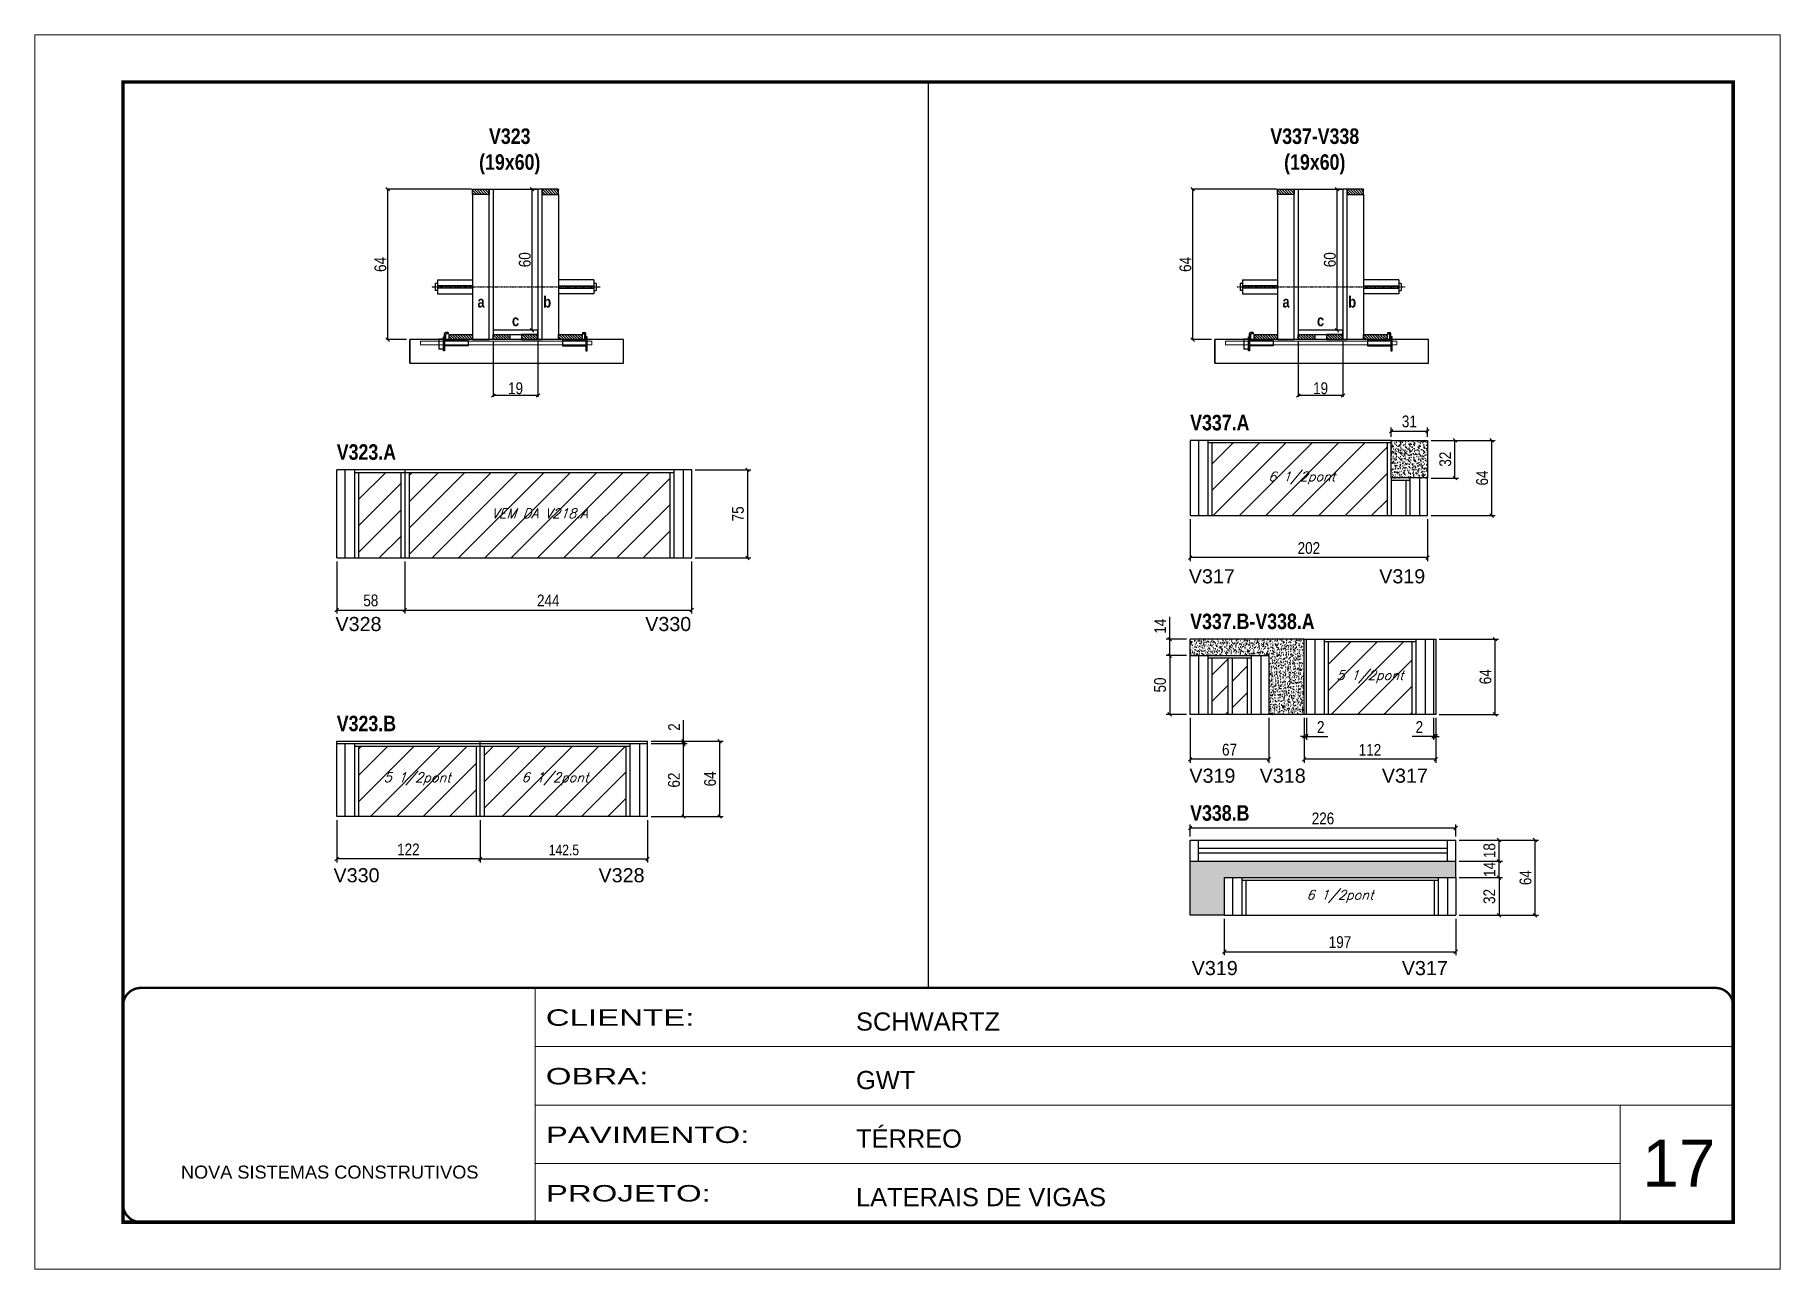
# Model space of a CAD drawing. Extents: x 2603 to 22413, y 1253 to 30260.
# Drawn here: x 13154 to 14639, y 24225 to 25275 of the extents above; entities that cross this region are included whole.
import ezdxf

# ---------------------------------------------------------------- set-up
doc = ezdxf.new("R2010")
doc.units = 0
for name, pattern in [('CONTINUO', [0]), ('DASHED', [0.75, 0.5, -0.25]), ('HIDDEN', [0.375, 0.25, -0.125])]:
    doc.linetypes.add(name, pattern=pattern)
for name, color, linetype in [('5', 5, 'Continuous'), ('barrote', 251, 'Continuous'), ('COTA', 241, 'Continuous'), ('detalhes', 4, 'Continuous'), ('NOMENCLATURA', 7, 'Continuous'), ('Painéis', 200, 'Continuous'), ('presilha', 1, 'Continuous'), ('SARR_2.2x10', 60, 'Continuous'), ('SARR_2.2x7', 40, 'Continuous'), ('SARR_3.5x7', 81, 'Continuous'), ('TENSOR', 3, 'Continuous'), ('texto', 7, 'Continuous')]:
    doc.layers.add(name, color=color, linetype=linetype)
for name, color, linetype, lineweight in [('CARIMBO', 255, 'Continuous', 9), ('CONCRETO', 251, 'Continuous', 25), ('Folhas', 255, 'Continuous', 9), ('Hachura', 251, 'Continuous', 9), ('SARRAFO DE PRESSAO', 251, 'DASHED', 9), ('SCO-___-LAJ', 2, 'Continuous', 0)]:
    doc.layers.add(name, color=color, linetype=linetype, lineweight=lineweight)
doc.styles.add('ARIAL', font='arial.ttf')
doc.styles.add('COTA TECNICA', font='techl___.ttf', dxfattribs={"height": 10})
doc.styles.add('COTA TECNICA 2X', font='techl___.ttf', dxfattribs={"height": 10})
doc.styles.add('COTA TECNICA-50', font='techl___.ttf', dxfattribs={"height": 9})
doc.styles.add('Romans', font='romans.shx')
doc.styles.get("Standard").update_dxf_attribs({"font": 'arial.ttf'})
doc.styles.add('TECNICA', font='techb___.ttf', dxfattribs={"height": 10})
doc.styles.add('Tecnologia', font='')
doc.styles.get('Tecnologia').set_extended_font_data('Forgotten Futurist')
doc.dimstyles.new('COTA PAINEL-50', dxfattribs={"dimtxt": 9, "dimasz": 3, "dimexe": 3, "dimexo": 3, "dimgap": 3, "dimtad": 1, "dimdec": 1, "dimzin": 12, "dimdsep": 46, "dimtxsty": 'COTA TECNICA-50', "dimblk1": 'OBLIQUE', "dimblk2": 'OBLIQUE', "dimsah": 1, "dimcen": 0.9, "dimclrd": 4, "dimclre": 4, "dimclrt": 240, "dimadec": 1, "dimazin": 3, "dimtfac": 1, "dimtdec": 1, "dimtmove": 0, "dimatfit": 3, "dimfxl": 1, "dimtolj": 1, "dimtzin": 12, "dimarcsym": 0})
doc.dimstyles.new('PAINEL', dxfattribs={"dimtxt": 10, "dimasz": 3, "dimexe": 3, "dimexo": 3, "dimgap": 3, "dimtad": 1, "dimdec": 1, "dimzin": 12, "dimdsep": 46, "dimtxsty": 'COTA TECNICA', "dimblk1": 'OBLIQUE', "dimblk2": 'OBLIQUE', "dimsah": 1, "dimcen": 0.9, "dimclrd": 4, "dimclre": 4, "dimclrt": 240, "dimadec": 1, "dimazin": 3, "dimtfac": 1, "dimtdec": 1, "dimtmove": 0, "dimatfit": 3, "dimfxl": 1, "dimtolj": 1, "dimtzin": 12, "dimarcsym": 0})
doc.dimstyles.new('SECAO', dxfattribs={"dimscale": 0.333333, "dimtxt": 5, "dimasz": 9, "dimexe": 3, "dimexo": 3, "dimgap": 3, "dimtad": 1, "dimdec": 1, "dimlfac": 0.5, "dimzin": 12, "dimdsep": 46, "dimtxsty": 'COTA TECNICA 2X', "dimblk1": 'OBLIQUE', "dimblk2": 'OBLIQUE', "dimsah": 1, "dimcen": 0.9, "dimclrd": 4, "dimclre": 4, "dimclrt": 240, "dimadec": 1, "dimazin": 3, "dimtfac": 1, "dimtdec": 1, "dimtmove": 0, "dimatfit": 3, "dimfxl": 1, "dimtolj": 1, "dimtzin": 12, "dimarcsym": 0})
pattern_1 = [(135, (46779.9691, -98496.5574), (-1.122532015, -1.122532015), [])]
pattern_2 = [(135, (47464.9691, -98496.5574), (-1.122532015, -1.122532015), [])]

msp = doc.modelspace()

# ---------------------------------------------------------------- texts
at = {"layer": '5', "linetype": 'Continuous'}
for s, rotation, p in [('V317', 0.00004, (14136.25, 24808.27)), ('V319', 0.00004, (14298.27, 24808.27)), ('V328', 0.00004, (13410.14, 24767.69)), ('V330', 0.00004, (13673.7, 24767.69)), ('V319', 359.99996, (14136.78, 24638.66)), ('V318', 359.99996, (14196.59, 24638.66)), ('V317', 359.99996, (14300.52, 24638.66)), ('V330', 359.99996, (13408.5, 24553.95)), ('V328', 359.99996, (13633.98, 24553.95)), ('V319', 0.00004, (14138.74, 24474.98)), ('V317', 359.99996, (14317.52, 24474.98))]:
    msp.add_text(s, height=12, rotation=rotation, dxfattribs=at).set_placement(p)
at = {"layer": 'CARIMBO', "style": 'ARIAL'}
msp.add_text('17', height=40, dxfattribs=at).set_placement((14522.24, 24295.02))
at = {"layer": 'detalhes', "style": 'TECNICA'}
for s, p in [('b', (13586.93, 25042.94)), ('b', (14271.93, 25042.94)), ('a', (13530.96, 25042.95)), ('a', (14215.96, 25042.95)), ('c', (13560.3, 25027.08)), ('c', (14245.3, 25027.08))]:
    msp.add_text(s, height=9.6, dxfattribs=at).set_placement(p)
at = {"layer": 'NOMENCLATURA', "style": 'TECNICA'}
for s, p in [('V337.A', (14137.41, 24938.46)), ('V323.A', (13411.24, 24913.42)), ('V337.B-V338.A', (14137.41, 24769.31)), ('V323.B', (13411.24, 24682.46)), ('V338.B', (14137.41, 24606.33))]:
    msp.add_text(s, height=13.2, dxfattribs=at).set_placement(p)
at = {"layer": 'NOMENCLATURA', "char_height": 13.2, "attachment_point": 2, "style": 'TECNICA'}
for s, insert in [('V323\\P(19x60)', (13558.43, 25195.31)), ('V337-V338\\P(19x60)', (14243.43, 25195.31))]:
    msp.add_mtext_dynamic_manual_height_columns(s, width=300.2766, gutter_width=1, heights=[0], dxfattribs=dict(at, insert=insert))
at = {"layer": 'texto', "color": 2, "char_height": 8, "attachment_point": 5, "style": 'Romans'}
for s, insert in [('{\\Q19;\\C256;6 1/2pont}', (14232.41, 24897.94)), ('{\\Q19;\\C256;VEM DA V218.A}', (13583.74, 24867.86)), ('{\\Q19;\\C256;5 1/2pont}', (14290.41, 24728.79)), ('{\\Q19;\\C256;5 1/2pont}', (13479.74, 24641.94)), ('{\\Q19;\\C256;6 1/2pont}', (13596.99, 24641.94)), ('{\\Q19;\\C256;6 1/2pont}', (14264.91, 24541.9))]:
    msp.add_mtext(s, dxfattribs=dict(at, insert=insert))

# ---------------------------------------------------------------- blocks, each defined once
blk = doc.blocks.new('9999999999')
at = {"color": 30, "linetype": 'CONTINUO'}
for p, q in [((98564.6, 34230.2), (98564.6, 34429.4)), ((98564.6, 34379.6), (99584, 34379.6)), ((98564.6, 34329.8), (99488, 34329.8)), ((99584, 34329.8), (99488, 34329.8)), ((99488, 34329.8), (99488, 34230.2)), ((98564.6, 34280), (99488, 34280))]:
    blk.add_line(p, q, dxfattribs=at)
at = {"color": 30, "linetype": 'CONTINUO', "const_width": 2}
blk.add_lwpolyline([(99584, 34230.2), (99584, 34414.4, 0.414214), (99569, 34429.4), (98229, 34429.4, 0.414214), (98214, 34414.4), (98214, 34245.2, 0.414214), (98229, 34230.2), (99584, 34230.2)], format="xyb", dxfattribs=at)
at = {"layer": 'Folhas'}
blk.add_lwpolyline([(98139, 34190.2), (99624, 34190.2), (99624, 35240.2), (98139, 35240.2)], close=True, dxfattribs=at)
at = {"layer": 'Folhas', "color": 30, "const_width": 3}
blk.add_lwpolyline([(98214, 34230.2), (99584, 34230.2), (99584, 35200.2), (98214, 35200.2)], close=True, dxfattribs=at)
at = {"color": 7, "linetype": 'Continuous', "ltscale": 5, "style": 'ARIAL'}
for s, height, p in [('SCHWARTZ', 15.48, (98837.7, 34393.1)), ('GWT', 15.48, (98837.7, 34343.3)), ('TÉRREO', 15.48, (98837.7, 34293.5)), ('NOVA SISTEMAS CONSTRUTIVOS', 11.059, (98263.2, 34267.2)), ('LATERAIS DE VIGAS', 15.483, (98837.7, 34243.7))]:
    blk.add_text(s, height=height, dxfattribs=at).set_placement(p)
at = {"layer": 'Folhas', "color": 7, "style": 'Tecnologia', "width": 1.5}
for s, p in [('CLIENTE:', (98573.7, 34397.2)), ('OBRA:', (98573.7, 34347.3)), ('PAVIMENTO:', (98573.7, 34297.5)), ('PROJETO:', (98573.7, 34247.7))]:
    blk.add_text(s, height=14, dxfattribs=at).set_placement(p)
blk = doc.blocks.new('_Oblique')
at = {"color": 0, "linetype": 'ByBlock', "lineweight": -2}
blk.add_line((-0.5, -0.5), (0.5, 0.5), dxfattribs=at)
blk = doc.blocks.new('*D149')
at = {"layer": 'COTA', "color": 4, "lineweight": -2, "transparency": 16777216}
for p, q in [((13544.4, 25014.6), (13544.4, 24967.1)), ((13582.4, 25014.6), (13582.4, 24967.1)), ((13582.4, 24968.1), (13544.4, 24968.1))]:
    blk.add_line(p, q, dxfattribs=at)
at = {"layer": 'Defpoints', "color": 0, "transparency": 16777216}
for p in [(13544.4, 25015.6), (13582.4, 25015.6), (13544.4, 24968.1)]:
    blk.add_point(p, dxfattribs=at)
at = {"layer": 'COTA', "color": 4, "lineweight": -2, "transparency": 16777216, "xscale": 3, "yscale": 3, "zscale": 3, "rotation": 180}
blk.add_blockref('_Oblique', (13544.4, 24968.1), dxfattribs=at)
at = {"layer": 'COTA', "color": 4, "lineweight": -2, "transparency": 16777216, "xscale": 3, "yscale": 3, "zscale": 3}
blk.add_blockref('_Oblique', (13582.4, 24968.1), dxfattribs=at)
at = {"layer": 'COTA', "color": 240, "transparency": 16777216, "insert": (13563.4, 24974.2), "char_height": 10, "attachment_point": 5, "style": 'COTA TECNICA 2X'}
blk.add_mtext('\\A1;19', dxfattribs=at)
blk = doc.blocks.new('PRESILHA METÁLICA 1')
at = {"layer": 'presilha'}
for p, q in [((0, 13), (6, 13)), ((0, 13), (0, 0)), ((6, 0), (0, 0)), ((6, 15.5), (7.5, 15.5)), ((6, -2.5), (6, 15.5)), ((6, 13), (6, 0)), ((7.5, 10.6), (7.5, 19.9)), ((7.5, 15.5), (7.5, -2.5)), ((37.5, 4.1), (7.5, 4.1)), ((12, 21), (8.6, 21)), ((9, 11.6), (9, 18.9)), ((12, 19.5), (9.6, 19.5)), ((37.5, 11), (9.6, 11)), ((12, 21), (12, 19.5)), ((37.5, 11), (37.5, 4.1)), ((7.5, -2.5), (6, -2.5))]:
    blk.add_line(p, q, dxfattribs=at)
for centre, radius, start, end in [((8.6, 19.9), 1.14, 90, 180), ((9.6, 18.9), 0.57, 90, 180), ((9.6, 11.6), 0.57, 180, 270)]:
    blk.add_arc(centre, radius, start, end, dxfattribs=at)
blk = doc.blocks.new('PRESILHA METÁLICA 2')
at = {"layer": 'presilha'}
for p, q in [((-5.2, 23.5), (-5.2, 22)), ((-5.2, 23.5), (-1.9, 23.5)), ((-0.8, 14.6), (-0.8, 22.4)), ((-30.8, 13.5), (-30.8, 6.6)), ((-30.8, 13.5), (-2.8, 13.5)), ((-30.8, 6.6), (-0.8, 6.6)), ((-5.2, 22), (-2.8, 22)), ((-2.2, 14.1), (-2.2, 21.4)), ((0.8, 18), (-0.8, 18)), ((-0.8, 18), (-0.8, 0)), ((-0.8, 0), (0.8, 0)), ((0.8, 0), (0.8, 18))]:
    blk.add_line(p, q, dxfattribs=at)
for centre, radius, start, end in [((-1.9, 22.4), 1.14, 0, 90), ((-2.8, 21.4), 0.57, 0, 90), ((-2.8, 14.1), 0.57, 270, 0)]:
    blk.add_arc(centre, radius, start, end, dxfattribs=at)
blk = doc.blocks.new('*D150')
at = {"layer": 'COTA', "color": 4, "lineweight": -2, "transparency": 16777216}
for p, q in [((13525.8, 25143.6), (13453.5, 25143.6)), ((13454.5, 25143.6), (13454.5, 25015.6)), ((13470.6, 25015.6), (13453.5, 25015.6))]:
    blk.add_line(p, q, dxfattribs=at)
at = {"layer": 'Defpoints', "color": 0, "transparency": 16777216}
for p in [(13526.8, 25143.6), (13454.5, 25015.6), (13471.6, 25015.6)]:
    blk.add_point(p, dxfattribs=at)
at = {"layer": 'COTA', "color": 4, "lineweight": -2, "transparency": 16777216, "xscale": 3, "yscale": 3, "zscale": 3}
for p, rotation in [((13454.5, 25143.6), 90), ((13454.5, 25015.6), 270)]:
    blk.add_blockref('_Oblique', p, dxfattribs=dict(at, rotation=rotation))
at = {"layer": 'COTA', "color": 240, "transparency": 16777216, "insert": (13448.4, 25079.6), "char_height": 10, "attachment_point": 5, "rotation": 90, "style": 'COTA TECNICA 2X'}
blk.add_mtext('\\A1;64', dxfattribs=at)
blk = doc.blocks.new('*D1025')
at = {"layer": 'COTA', "color": 4, "lineweight": -2, "transparency": 16777216}
for p, q in [((13581.4, 25143.6), (13576.4, 25143.6)), ((13577.4, 25023.6), (13577.4, 25143.6)), ((13581.4, 25023.6), (13576.4, 25023.6))]:
    blk.add_line(p, q, dxfattribs=at)
at = {"layer": 'Defpoints', "color": 0, "transparency": 16777216}
for p in [(13577.4, 25143.6), (13582.4, 25143.6), (13582.4, 25023.6)]:
    blk.add_point(p, dxfattribs=at)
at = {"layer": 'COTA', "color": 4, "lineweight": -2, "transparency": 16777216, "xscale": 3, "yscale": 3, "zscale": 3}
for p, rotation in [((13577.4, 25143.6), 90), ((13577.4, 25023.6), 270)]:
    blk.add_blockref('_Oblique', p, dxfattribs=dict(at, rotation=rotation))
at = {"layer": 'COTA', "color": 240, "transparency": 16777216, "insert": (13571.3, 25083.6), "char_height": 10, "attachment_point": 5, "rotation": 90, "style": 'COTA TECNICA 2X'}
blk.add_mtext('\\A1;60', dxfattribs=at)
blk = doc.blocks.new('*D1027')
at = {"layer": 'COTA', "color": 4, "linetype": 'ByBlock', "lineweight": -2, "transparency": 16777216}
for p, q in [((13716.2, 24904.9), (13763.7, 24904.9)), ((13760.7, 24904.9), (13760.7, 24829.9)), ((13716.2, 24829.9), (13763.7, 24829.9))]:
    blk.add_line(p, q, dxfattribs=at)
at = {"layer": 'Defpoints', "color": 0, "linetype": 'ByBlock', "transparency": 16777216}
for p in [(13713.2, 24904.9), (13713.2, 24829.9), (13760.7, 24829.9)]:
    blk.add_point(p, dxfattribs=at)
at = {"layer": 'COTA', "color": 4, "linetype": 'ByBlock', "lineweight": -2, "transparency": 16777216, "xscale": 3, "yscale": 3, "zscale": 3}
for p, rotation in [((13760.7, 24904.9), 90), ((13760.7, 24829.9), 270)]:
    blk.add_blockref('_Oblique', p, dxfattribs=dict(at, rotation=rotation))
at = {"layer": 'COTA', "color": 240, "linetype": 'ByBlock', "transparency": 16777216, "insert": (13752.6, 24867.4), "char_height": 10, "attachment_point": 5, "rotation": 90, "style": 'COTA TECNICA'}
blk.add_mtext('\\A1;75', dxfattribs=at)
blk = doc.blocks.new('*D1028')
at = {"layer": 'COTA', "color": 4, "linetype": 'ByBlock', "lineweight": -2, "transparency": 16777216}
for p, q in [((13411.2, 24826.9), (13411.2, 24782.6)), ((13469.2, 24826.9), (13469.2, 24782.6)), ((13411.2, 24785.6), (13469.2, 24785.6))]:
    blk.add_line(p, q, dxfattribs=at)
at = {"layer": 'Defpoints', "color": 0, "linetype": 'ByBlock', "transparency": 16777216}
for p in [(13411.2, 24829.9), (13469.2, 24829.9), (13469.2, 24785.6)]:
    blk.add_point(p, dxfattribs=at)
at = {"layer": 'COTA', "color": 4, "linetype": 'ByBlock', "lineweight": -2, "transparency": 16777216, "xscale": 3, "yscale": 3, "zscale": 3, "rotation": 180}
blk.add_blockref('_Oblique', (13411.2, 24785.6), dxfattribs=at)
at = {"layer": 'COTA', "color": 4, "linetype": 'ByBlock', "lineweight": -2, "transparency": 16777216, "xscale": 3, "yscale": 3, "zscale": 3}
blk.add_blockref('_Oblique', (13469.2, 24785.6), dxfattribs=at)
at = {"layer": 'COTA', "color": 240, "linetype": 'ByBlock', "transparency": 16777216, "insert": (13440.2, 24793.7), "char_height": 10, "attachment_point": 5, "style": 'COTA TECNICA'}
blk.add_mtext('\\A1;58', dxfattribs=at)
blk = doc.blocks.new('*D1029')
at = {"layer": 'COTA', "color": 4, "linetype": 'ByBlock', "lineweight": -2, "transparency": 16777216}
for p, q in [((13469.2, 24826.9), (13469.2, 24782.6)), ((13713.2, 24826.9), (13713.2, 24782.6)), ((13469.2, 24785.6), (13713.2, 24785.6))]:
    blk.add_line(p, q, dxfattribs=at)
at = {"layer": 'Defpoints', "color": 0, "linetype": 'ByBlock', "transparency": 16777216}
for p in [(13469.2, 24829.9), (13713.2, 24829.9), (13713.2, 24785.6)]:
    blk.add_point(p, dxfattribs=at)
at = {"layer": 'COTA', "color": 4, "linetype": 'ByBlock', "lineweight": -2, "transparency": 16777216, "xscale": 3, "yscale": 3, "zscale": 3, "rotation": 180}
blk.add_blockref('_Oblique', (13469.2, 24785.6), dxfattribs=at)
at = {"layer": 'COTA', "color": 4, "linetype": 'ByBlock', "lineweight": -2, "transparency": 16777216, "xscale": 3, "yscale": 3, "zscale": 3}
blk.add_blockref('_Oblique', (13713.2, 24785.6), dxfattribs=at)
at = {"layer": 'COTA', "color": 240, "linetype": 'ByBlock', "transparency": 16777216, "insert": (13591.2, 24793.7), "char_height": 10, "attachment_point": 5, "style": 'COTA TECNICA'}
blk.add_mtext('\\A1;244', dxfattribs=at)
blk = doc.blocks.new('*D151')
at = {"layer": 'COTA', "color": 4, "linetype": 'ByBlock', "lineweight": -2, "transparency": 16777216}
for p, q in [((13533.2, 24606.9), (13533.2, 24570.8)), ((13675.7, 24606.9), (13675.7, 24570.8)), ((13533.2, 24573.8), (13675.7, 24573.8))]:
    blk.add_line(p, q, dxfattribs=at)
at = {"layer": 'Defpoints', "color": 0, "linetype": 'ByBlock', "transparency": 16777216}
for p in [(13533.2, 24609.9), (13675.7, 24609.9), (13675.7, 24573.8)]:
    blk.add_point(p, dxfattribs=at)
at = {"layer": 'COTA', "color": 4, "linetype": 'ByBlock', "lineweight": -2, "transparency": 16777216, "xscale": 3, "yscale": 3, "zscale": 3, "rotation": 180}
blk.add_blockref('_Oblique', (13533.2, 24573.8), dxfattribs=at)
at = {"layer": 'COTA', "color": 4, "linetype": 'ByBlock', "lineweight": -2, "transparency": 16777216, "xscale": 3, "yscale": 3, "zscale": 3}
blk.add_blockref('_Oblique', (13675.7, 24573.8), dxfattribs=at)
at = {"layer": 'COTA', "color": 240, "linetype": 'ByBlock', "transparency": 16777216, "insert": (13604.5, 24581.4), "char_height": 9, "attachment_point": 5, "style": 'COTA TECNICA-50'}
blk.add_mtext('\\A1;142.5', dxfattribs=at)
blk = doc.blocks.new('*D1030')
at = {"layer": 'COTA', "color": 4, "linetype": 'ByBlock', "lineweight": -2, "transparency": 16777216}
for p, q in [((13411.2, 24606.9), (13411.2, 24570.8)), ((13533.2, 24606.9), (13533.2, 24570.8)), ((13533.2, 24573.8), (13411.2, 24573.8))]:
    blk.add_line(p, q, dxfattribs=at)
at = {"layer": 'Defpoints', "color": 0, "linetype": 'ByBlock', "transparency": 16777216}
for p in [(13411.2, 24609.9), (13533.2, 24609.9), (13411.2, 24573.8)]:
    blk.add_point(p, dxfattribs=at)
at = {"layer": 'COTA', "color": 4, "linetype": 'ByBlock', "lineweight": -2, "transparency": 16777216, "xscale": 3, "yscale": 3, "zscale": 3, "rotation": 180}
blk.add_blockref('_Oblique', (13411.2, 24573.8), dxfattribs=at)
at = {"layer": 'COTA', "color": 4, "linetype": 'ByBlock', "lineweight": -2, "transparency": 16777216, "xscale": 3, "yscale": 3, "zscale": 3}
blk.add_blockref('_Oblique', (13533.2, 24573.8), dxfattribs=at)
at = {"layer": 'COTA', "color": 240, "linetype": 'ByBlock', "transparency": 16777216, "insert": (13472.2, 24581.9), "char_height": 10, "attachment_point": 5, "style": 'COTA TECNICA'}
blk.add_mtext('\\A1;122', dxfattribs=at)
blk = doc.blocks.new('*D1031')
at = {"layer": 'COTA', "color": 4, "linetype": 'ByBlock', "lineweight": -2, "transparency": 16777216}
for p, q in [((13678.7, 24673.9), (13740, 24673.9)), ((13737, 24673.9), (13737, 24609.9)), ((13678.7, 24609.9), (13740, 24609.9))]:
    blk.add_line(p, q, dxfattribs=at)
at = {"layer": 'Defpoints', "color": 0, "linetype": 'ByBlock', "transparency": 16777216}
for p in [(13675.7, 24673.9), (13675.7, 24609.9), (13737, 24609.9)]:
    blk.add_point(p, dxfattribs=at)
at = {"layer": 'COTA', "color": 4, "linetype": 'ByBlock', "lineweight": -2, "transparency": 16777216, "xscale": 3, "yscale": 3, "zscale": 3}
for p, rotation in [((13737, 24673.9), 90), ((13737, 24609.9), 270)]:
    blk.add_blockref('_Oblique', p, dxfattribs=dict(at, rotation=rotation))
at = {"layer": 'COTA', "color": 240, "linetype": 'ByBlock', "transparency": 16777216, "insert": (13728.9, 24641.9), "char_height": 10, "attachment_point": 5, "rotation": 90, "style": 'COTA TECNICA'}
blk.add_mtext('\\A1;64', dxfattribs=at)
blk = doc.blocks.new('*D1032')
at = {"layer": 'COTA', "color": 4, "linetype": 'ByBlock', "lineweight": -2, "transparency": 16777216}
for p, q in [((13678.7, 24671.9), (13709.3, 24671.9)), ((13706.3, 24609.9), (13706.3, 24671.9)), ((13678.7, 24609.9), (13709.3, 24609.9))]:
    blk.add_line(p, q, dxfattribs=at)
at = {"layer": 'Defpoints', "color": 0, "linetype": 'ByBlock', "transparency": 16777216}
for p in [(13675.7, 24671.9), (13706.3, 24671.9), (13675.7, 24609.9)]:
    blk.add_point(p, dxfattribs=at)
at = {"layer": 'COTA', "color": 4, "linetype": 'ByBlock', "lineweight": -2, "transparency": 16777216, "xscale": 3, "yscale": 3, "zscale": 3}
for p, rotation in [((13706.3, 24671.9), 90), ((13706.3, 24609.9), 270)]:
    blk.add_blockref('_Oblique', p, dxfattribs=dict(at, rotation=rotation))
at = {"layer": 'COTA', "color": 240, "linetype": 'ByBlock', "transparency": 16777216, "insert": (13698.2, 24640.9), "char_height": 10, "attachment_point": 5, "rotation": 90, "style": 'COTA TECNICA'}
blk.add_mtext('\\A1;62', dxfattribs=at)
blk = doc.blocks.new('*D152')
at = {"layer": 'COTA', "color": 4, "linetype": 'ByBlock', "lineweight": -2, "transparency": 16777216}
for p, q in [((13706.3, 24673.9), (13706.3, 24692)), ((13678.7, 24673.9), (13709.3, 24673.9)), ((13678.7, 24671.9), (13709.3, 24671.9)), ((13706.3, 24671.9), (13706.3, 24673.9)), ((13706.3, 24671.9), (13706.3, 24668.9))]:
    blk.add_line(p, q, dxfattribs=at)
at = {"layer": 'Defpoints', "color": 0, "linetype": 'ByBlock', "transparency": 16777216}
for p in [(13675.7, 24673.9), (13675.7, 24671.9), (13706.3, 24673.9)]:
    blk.add_point(p, dxfattribs=at)
at = {"layer": 'COTA', "color": 4, "linetype": 'ByBlock', "lineweight": -2, "transparency": 16777216, "xscale": 3, "yscale": 3, "zscale": 3}
for p, rotation in [((13706.3, 24673.9), 270), ((13706.3, 24671.9), 90)]:
    blk.add_blockref('_Oblique', p, dxfattribs=dict(at, rotation=rotation))
at = {"layer": 'COTA', "color": 240, "linetype": 'ByBlock', "transparency": 16777216, "insert": (13698.3, 24686), "char_height": 10, "attachment_point": 5, "rotation": 90, "style": 'COTA TECNICA'}
blk.add_mtext('\\A1;2', dxfattribs=at)
blk = doc.blocks.new('*D97')
at = {"layer": 'COTA', "color": 4, "lineweight": -2, "transparency": 16777216}
for p, q in [((14229.4, 25014.6), (14229.4, 24967.1)), ((14267.4, 25014.6), (14267.4, 24967.1)), ((14267.4, 24968.1), (14229.4, 24968.1))]:
    blk.add_line(p, q, dxfattribs=at)
at = {"layer": 'Defpoints', "color": 0, "transparency": 16777216}
for p in [(14229.4, 25015.6), (14267.4, 25015.6), (14229.4, 24968.1)]:
    blk.add_point(p, dxfattribs=at)
at = {"layer": 'COTA', "color": 4, "lineweight": -2, "transparency": 16777216, "xscale": 3, "yscale": 3, "zscale": 3, "rotation": 180}
blk.add_blockref('_Oblique', (14229.4, 24968.1), dxfattribs=at)
at = {"layer": 'COTA', "color": 4, "lineweight": -2, "transparency": 16777216, "xscale": 3, "yscale": 3, "zscale": 3}
blk.add_blockref('_Oblique', (14267.4, 24968.1), dxfattribs=at)
at = {"layer": 'COTA', "color": 240, "transparency": 16777216, "insert": (14248.4, 24974.2), "char_height": 10, "attachment_point": 5, "style": 'COTA TECNICA 2X'}
blk.add_mtext('\\A1;19', dxfattribs=at)
blk = doc.blocks.new('*D98')
at = {"layer": 'COTA', "color": 4, "lineweight": -2, "transparency": 16777216}
for p, q in [((14210.8, 25143.6), (14138.5, 25143.6)), ((14139.5, 25143.6), (14139.5, 25015.6)), ((14155.6, 25015.6), (14138.5, 25015.6))]:
    blk.add_line(p, q, dxfattribs=at)
at = {"layer": 'Defpoints', "color": 0, "transparency": 16777216}
for p in [(14211.8, 25143.6), (14139.5, 25015.6), (14156.6, 25015.6)]:
    blk.add_point(p, dxfattribs=at)
at = {"layer": 'COTA', "color": 4, "lineweight": -2, "transparency": 16777216, "xscale": 3, "yscale": 3, "zscale": 3}
for p, rotation in [((14139.5, 25143.6), 90), ((14139.5, 25015.6), 270)]:
    blk.add_blockref('_Oblique', p, dxfattribs=dict(at, rotation=rotation))
at = {"layer": 'COTA', "color": 240, "transparency": 16777216, "insert": (14133.4, 25079.6), "char_height": 10, "attachment_point": 5, "rotation": 90, "style": 'COTA TECNICA 2X'}
blk.add_mtext('\\A1;64', dxfattribs=at)
blk = doc.blocks.new('*D867')
at = {"layer": 'COTA', "color": 4, "lineweight": -2, "transparency": 16777216}
for p, q in [((14266.4, 25143.6), (14261.4, 25143.6)), ((14262.4, 25023.6), (14262.4, 25143.6)), ((14266.4, 25023.6), (14261.4, 25023.6))]:
    blk.add_line(p, q, dxfattribs=at)
at = {"layer": 'Defpoints', "color": 0, "transparency": 16777216}
for p in [(14262.4, 25143.6), (14267.4, 25143.6), (14267.4, 25023.6)]:
    blk.add_point(p, dxfattribs=at)
at = {"layer": 'COTA', "color": 4, "lineweight": -2, "transparency": 16777216, "xscale": 3, "yscale": 3, "zscale": 3}
for p, rotation in [((14262.4, 25143.6), 90), ((14262.4, 25023.6), 270)]:
    blk.add_blockref('_Oblique', p, dxfattribs=dict(at, rotation=rotation))
at = {"layer": 'COTA', "color": 240, "transparency": 16777216, "insert": (14256.3, 25083.6), "char_height": 10, "attachment_point": 5, "rotation": 90, "style": 'COTA TECNICA 2X'}
blk.add_mtext('\\A1;60', dxfattribs=at)
blk = doc.blocks.new('*D868')
at = {"layer": 'COTA', "color": 4, "linetype": 'ByBlock', "lineweight": -2, "transparency": 16777216}
for p, q in [((14137.4, 24862.9), (14137.4, 24827.2)), ((14339.4, 24862.9), (14339.4, 24827.2)), ((14339.4, 24830.2), (14137.4, 24830.2))]:
    blk.add_line(p, q, dxfattribs=at)
at = {"layer": 'Defpoints', "color": 0, "linetype": 'ByBlock', "transparency": 16777216}
for p in [(14137.4, 24865.9), (14339.4, 24865.9), (14137.4, 24830.2)]:
    blk.add_point(p, dxfattribs=at)
at = {"layer": 'COTA', "color": 4, "linetype": 'ByBlock', "lineweight": -2, "transparency": 16777216, "xscale": 3, "yscale": 3, "zscale": 3, "rotation": 180}
blk.add_blockref('_Oblique', (14137.4, 24830.2), dxfattribs=at)
at = {"layer": 'COTA', "color": 4, "linetype": 'ByBlock', "lineweight": -2, "transparency": 16777216, "xscale": 3, "yscale": 3, "zscale": 3}
blk.add_blockref('_Oblique', (14339.4, 24830.2), dxfattribs=at)
at = {"layer": 'COTA', "color": 240, "linetype": 'ByBlock', "transparency": 16777216, "insert": (14238.4, 24838.3), "char_height": 10, "attachment_point": 5, "style": 'COTA TECNICA'}
blk.add_mtext('\\A1;202', dxfattribs=at)
blk = doc.blocks.new('*D869')
at = {"layer": 'COTA', "color": 4, "linetype": 'ByBlock', "lineweight": -2, "transparency": 16777216}
for p, q in [((14342.4, 24929.9), (14397, 24929.9)), ((14394, 24865.9), (14394, 24929.9)), ((14342.4, 24865.9), (14397, 24865.9))]:
    blk.add_line(p, q, dxfattribs=at)
at = {"layer": 'Defpoints', "color": 0, "linetype": 'ByBlock', "transparency": 16777216}
for p in [(14339.4, 24929.9), (14394, 24929.9), (14339.4, 24865.9)]:
    blk.add_point(p, dxfattribs=at)
at = {"layer": 'COTA', "color": 4, "linetype": 'ByBlock', "lineweight": -2, "transparency": 16777216, "xscale": 3, "yscale": 3, "zscale": 3}
for p, rotation in [((14394, 24929.9), 90), ((14394, 24865.9), 270)]:
    blk.add_blockref('_Oblique', p, dxfattribs=dict(at, rotation=rotation))
at = {"layer": 'COTA', "color": 240, "linetype": 'ByBlock', "transparency": 16777216, "insert": (14385.9, 24897.9), "char_height": 10, "attachment_point": 5, "rotation": 90, "style": 'COTA TECNICA'}
blk.add_mtext('\\A1;64', dxfattribs=at)
blk = doc.blocks.new('*D870')
at = {"layer": 'COTA', "color": 4, "linetype": 'ByBlock', "lineweight": -2, "transparency": 16777216}
for p, q in [((14308.4, 24932.9), (14308.4, 24940.8)), ((14308.4, 24937.8), (14339.4, 24937.8)), ((14339.4, 24932.9), (14339.4, 24940.8))]:
    blk.add_line(p, q, dxfattribs=at)
at = {"layer": 'Defpoints', "color": 0, "linetype": 'ByBlock', "transparency": 16777216}
for p in [(14339.4, 24937.8), (14308.4, 24929.9), (14339.4, 24929.9)]:
    blk.add_point(p, dxfattribs=at)
at = {"layer": 'COTA', "color": 4, "linetype": 'ByBlock', "lineweight": -2, "transparency": 16777216, "xscale": 3, "yscale": 3, "zscale": 3, "rotation": 180}
blk.add_blockref('_Oblique', (14308.4, 24937.8), dxfattribs=at)
at = {"layer": 'COTA', "color": 4, "linetype": 'ByBlock', "lineweight": -2, "transparency": 16777216, "xscale": 3, "yscale": 3, "zscale": 3}
blk.add_blockref('_Oblique', (14339.4, 24937.8), dxfattribs=at)
at = {"layer": 'COTA', "color": 240, "linetype": 'ByBlock', "transparency": 16777216, "insert": (14323.9, 24946), "char_height": 10, "attachment_point": 5, "style": 'COTA TECNICA'}
blk.add_mtext('\\A1;31', dxfattribs=at)
blk = doc.blocks.new('*D871')
at = {"layer": 'COTA', "color": 4, "linetype": 'ByBlock', "lineweight": -2, "transparency": 16777216}
for p, q in [((14342.4, 24929.9), (14365.7, 24929.9)), ((14362.7, 24897.9), (14362.7, 24929.9)), ((14342.4, 24897.9), (14365.7, 24897.9))]:
    blk.add_line(p, q, dxfattribs=at)
at = {"layer": 'Defpoints', "color": 0, "linetype": 'ByBlock', "transparency": 16777216}
for p in [(14339.4, 24929.9), (14362.7, 24929.9), (14339.4, 24897.9)]:
    blk.add_point(p, dxfattribs=at)
at = {"layer": 'COTA', "color": 4, "linetype": 'ByBlock', "lineweight": -2, "transparency": 16777216, "xscale": 3, "yscale": 3, "zscale": 3}
for p, rotation in [((14362.7, 24929.9), 90), ((14362.7, 24897.9), 270)]:
    blk.add_blockref('_Oblique', p, dxfattribs=dict(at, rotation=rotation))
at = {"layer": 'COTA', "color": 240, "linetype": 'ByBlock', "transparency": 16777216, "insert": (14354.5, 24913.9), "char_height": 10, "attachment_point": 5, "rotation": 90, "style": 'COTA TECNICA'}
blk.add_mtext('\\A1;32', dxfattribs=at)
blk = doc.blocks.new('*D95')
at = {"layer": 'COTA', "color": 4, "linetype": 'ByBlock', "lineweight": -2, "transparency": 16777216}
for p, q in [((14137.4, 24693.8), (14137.4, 24655.6)), ((14204.4, 24693.8), (14204.4, 24655.6)), ((14204.4, 24658.6), (14137.4, 24658.6))]:
    blk.add_line(p, q, dxfattribs=at)
at = {"layer": 'Defpoints', "color": 0, "linetype": 'ByBlock', "transparency": 16777216}
for p in [(14137.4, 24696.8), (14204.4, 24696.8), (14137.4, 24658.6)]:
    blk.add_point(p, dxfattribs=at)
at = {"layer": 'COTA', "color": 4, "linetype": 'ByBlock', "lineweight": -2, "transparency": 16777216, "xscale": 3, "yscale": 3, "zscale": 3, "rotation": 180}
blk.add_blockref('_Oblique', (14137.4, 24658.6), dxfattribs=at)
at = {"layer": 'COTA', "color": 4, "linetype": 'ByBlock', "lineweight": -2, "transparency": 16777216, "xscale": 3, "yscale": 3, "zscale": 3}
blk.add_blockref('_Oblique', (14204.4, 24658.6), dxfattribs=at)
at = {"layer": 'COTA', "color": 240, "linetype": 'ByBlock', "transparency": 16777216, "insert": (14170.9, 24666.7), "char_height": 10, "attachment_point": 5, "style": 'COTA TECNICA'}
blk.add_mtext('\\A1;67', dxfattribs=at)
blk = doc.blocks.new('*D96')
at = {"layer": 'COTA', "color": 4, "linetype": 'ByBlock', "lineweight": -2, "transparency": 16777216}
for p, q in [((14234.4, 24693.8), (14234.4, 24655.6)), ((14346.4, 24693.8), (14346.4, 24655.6)), ((14346.4, 24658.6), (14234.4, 24658.6))]:
    blk.add_line(p, q, dxfattribs=at)
at = {"layer": 'Defpoints', "color": 0, "linetype": 'ByBlock', "transparency": 16777216}
for p in [(14234.4, 24696.8), (14346.4, 24696.8), (14234.4, 24658.6)]:
    blk.add_point(p, dxfattribs=at)
at = {"layer": 'COTA', "color": 4, "linetype": 'ByBlock', "lineweight": -2, "transparency": 16777216, "xscale": 3, "yscale": 3, "zscale": 3, "rotation": 180}
blk.add_blockref('_Oblique', (14234.4, 24658.6), dxfattribs=at)
at = {"layer": 'COTA', "color": 4, "linetype": 'ByBlock', "lineweight": -2, "transparency": 16777216, "xscale": 3, "yscale": 3, "zscale": 3}
blk.add_blockref('_Oblique', (14346.4, 24658.6), dxfattribs=at)
at = {"layer": 'COTA', "color": 240, "linetype": 'ByBlock', "transparency": 16777216, "insert": (14290.4, 24666.6), "char_height": 10, "attachment_point": 5, "style": 'COTA TECNICA'}
blk.add_mtext('\\A1;112', dxfattribs=at)
blk = doc.blocks.new('*D852')
at = {"layer": 'COTA', "color": 4, "linetype": 'ByBlock', "lineweight": -2, "transparency": 16777216}
for p, q in [((14349.4, 24760.8), (14399.8, 24760.8)), ((14396.8, 24696.8), (14396.8, 24760.8)), ((14349.4, 24696.8), (14399.8, 24696.8))]:
    blk.add_line(p, q, dxfattribs=at)
at = {"layer": 'Defpoints', "color": 0, "linetype": 'ByBlock', "transparency": 16777216}
for p in [(14346.4, 24760.8), (14396.8, 24760.8), (14346.4, 24696.8)]:
    blk.add_point(p, dxfattribs=at)
at = {"layer": 'COTA', "color": 4, "linetype": 'ByBlock', "lineweight": -2, "transparency": 16777216, "xscale": 3, "yscale": 3, "zscale": 3}
for p, rotation in [((14396.8, 24760.8), 90), ((14396.8, 24696.8), 270)]:
    blk.add_blockref('_Oblique', p, dxfattribs=dict(at, rotation=rotation))
at = {"layer": 'COTA', "color": 240, "linetype": 'ByBlock', "transparency": 16777216, "insert": (14388.7, 24728.8), "char_height": 10, "attachment_point": 5, "rotation": 90, "style": 'COTA TECNICA'}
blk.add_mtext('\\A1;64', dxfattribs=at)
blk = doc.blocks.new('*D853')
at = {"layer": 'COTA', "color": 4, "linetype": 'ByBlock', "lineweight": -2, "transparency": 16777216}
for p, q in [((14134.4, 24746.8), (14117, 24746.8)), ((14120, 24746.8), (14120, 24696.8)), ((14134.4, 24696.8), (14117, 24696.8))]:
    blk.add_line(p, q, dxfattribs=at)
at = {"layer": 'Defpoints', "color": 0, "linetype": 'ByBlock', "transparency": 16777216}
for p in [(14137.4, 24746.8), (14120, 24696.8), (14137.4, 24696.8)]:
    blk.add_point(p, dxfattribs=at)
at = {"layer": 'COTA', "color": 4, "linetype": 'ByBlock', "lineweight": -2, "transparency": 16777216, "xscale": 3, "yscale": 3, "zscale": 3}
for p, rotation in [((14120, 24746.8), 90), ((14120, 24696.8), 270)]:
    blk.add_blockref('_Oblique', p, dxfattribs=dict(at, rotation=rotation))
at = {"layer": 'COTA', "color": 240, "linetype": 'ByBlock', "transparency": 16777216, "insert": (14111.8, 24721.8), "char_height": 10, "attachment_point": 5, "rotation": 90, "style": 'COTA TECNICA'}
blk.add_mtext('\\A1;50', dxfattribs=at)
blk = doc.blocks.new('*D854')
at = {"layer": 'COTA', "color": 4, "linetype": 'ByBlock', "lineweight": -2, "transparency": 16777216}
for p, q in [((14120, 24760.8), (14120, 24779.9)), ((14134.4, 24760.8), (14117, 24760.8)), ((14120, 24746.8), (14120, 24760.8)), ((14134.4, 24746.8), (14117, 24746.8))]:
    blk.add_line(p, q, dxfattribs=at)
at = {"layer": 'Defpoints', "color": 0, "linetype": 'ByBlock', "transparency": 16777216}
for p in [(14120, 24760.8), (14137.4, 24760.8), (14137.4, 24746.8)]:
    blk.add_point(p, dxfattribs=at)
at = {"layer": 'COTA', "color": 4, "linetype": 'ByBlock', "lineweight": -2, "transparency": 16777216, "xscale": 3, "yscale": 3, "zscale": 3}
for p, rotation in [((14120, 24760.8), 90), ((14120, 24746.8), 270)]:
    blk.add_blockref('_Oblique', p, dxfattribs=dict(at, rotation=rotation))
at = {"layer": 'COTA', "color": 240, "linetype": 'ByBlock', "transparency": 16777216, "insert": (14111.9, 24771.8), "char_height": 10, "attachment_point": 5, "rotation": 90, "style": 'COTA TECNICA'}
blk.add_mtext('\\A1;14', dxfattribs=at)
blk = doc.blocks.new('*D855')
at = {"layer": 'COTA', "color": 4, "linetype": 'ByBlock', "lineweight": -2, "transparency": 16777216}
for p, q in [((14166.4, 24522.9), (14166.4, 24491.9)), ((14363.4, 24522.9), (14363.4, 24491.9)), ((14166.4, 24494.9), (14363.4, 24494.9))]:
    blk.add_line(p, q, dxfattribs=at)
at = {"layer": 'Defpoints', "color": 0, "linetype": 'ByBlock', "transparency": 16777216}
for p in [(14166.4, 24525.9), (14363.4, 24525.9), (14363.4, 24494.9)]:
    blk.add_point(p, dxfattribs=at)
at = {"layer": 'COTA', "color": 4, "linetype": 'ByBlock', "lineweight": -2, "transparency": 16777216, "xscale": 3, "yscale": 3, "zscale": 3, "rotation": 180}
blk.add_blockref('_Oblique', (14166.4, 24494.9), dxfattribs=at)
at = {"layer": 'COTA', "color": 4, "linetype": 'ByBlock', "lineweight": -2, "transparency": 16777216, "xscale": 3, "yscale": 3, "zscale": 3}
blk.add_blockref('_Oblique', (14363.4, 24494.9), dxfattribs=at)
at = {"layer": 'COTA', "color": 240, "linetype": 'ByBlock', "transparency": 16777216, "insert": (14264.9, 24503), "char_height": 10, "attachment_point": 5, "style": 'COTA TECNICA'}
blk.add_mtext('\\A1;197', dxfattribs=at)
blk = doc.blocks.new('*D856')
at = {"layer": 'COTA', "color": 4, "linetype": 'ByBlock', "lineweight": -2, "transparency": 16777216}
for p, q in [((14137.4, 24592.9), (14137.4, 24603.1)), ((14363.4, 24600.1), (14137.4, 24600.1)), ((14363.4, 24592.9), (14363.4, 24603.1))]:
    blk.add_line(p, q, dxfattribs=at)
at = {"layer": 'Defpoints', "color": 0, "linetype": 'ByBlock', "transparency": 16777216}
for p in [(14137.4, 24600.1), (14137.4, 24589.9), (14363.4, 24589.9)]:
    blk.add_point(p, dxfattribs=at)
at = {"layer": 'COTA', "color": 4, "linetype": 'ByBlock', "lineweight": -2, "transparency": 16777216, "xscale": 3, "yscale": 3, "zscale": 3, "rotation": 180}
blk.add_blockref('_Oblique', (14137.4, 24600.1), dxfattribs=at)
at = {"layer": 'COTA', "color": 4, "linetype": 'ByBlock', "lineweight": -2, "transparency": 16777216, "xscale": 3, "yscale": 3, "zscale": 3}
blk.add_blockref('_Oblique', (14363.4, 24600.1), dxfattribs=at)
at = {"layer": 'COTA', "color": 240, "linetype": 'ByBlock', "transparency": 16777216, "insert": (14250.4, 24608.2), "char_height": 10, "attachment_point": 5, "style": 'COTA TECNICA'}
blk.add_mtext('\\A1;226', dxfattribs=at)
blk = doc.blocks.new('*D857')
at = {"layer": 'COTA', "color": 4, "linetype": 'ByBlock', "lineweight": -2, "transparency": 16777216}
for p, q in [((14366.4, 24557.9), (14403.2, 24557.9)), ((14400.2, 24557.9), (14400.2, 24525.9)), ((14366.4, 24525.9), (14403.2, 24525.9))]:
    blk.add_line(p, q, dxfattribs=at)
at = {"layer": 'Defpoints', "color": 0, "linetype": 'ByBlock', "transparency": 16777216}
for p in [(14363.4, 24557.9), (14363.4, 24525.9), (14400.2, 24525.9)]:
    blk.add_point(p, dxfattribs=at)
at = {"layer": 'COTA', "color": 4, "linetype": 'ByBlock', "lineweight": -2, "transparency": 16777216, "xscale": 3, "yscale": 3, "zscale": 3}
for p, rotation in [((14400.2, 24557.9), 90), ((14400.2, 24525.9), 270)]:
    blk.add_blockref('_Oblique', p, dxfattribs=dict(at, rotation=rotation))
at = {"layer": 'COTA', "color": 240, "linetype": 'ByBlock', "transparency": 16777216, "insert": (14392, 24541.9), "char_height": 10, "attachment_point": 5, "rotation": 90, "style": 'COTA TECNICA'}
blk.add_mtext('\\A1;32', dxfattribs=at)
blk = doc.blocks.new('*D858')
at = {"layer": 'COTA', "color": 4, "linetype": 'ByBlock', "lineweight": -2, "transparency": 16777216}
for p, q in [((14366.4, 24571.9), (14403.2, 24571.9)), ((14400.2, 24557.9), (14400.2, 24571.9)), ((14366.4, 24557.9), (14403.2, 24557.9))]:
    blk.add_line(p, q, dxfattribs=at)
at = {"layer": 'Defpoints', "color": 0, "linetype": 'ByBlock', "transparency": 16777216}
for p in [(14363.4, 24571.9), (14400.2, 24571.9), (14363.4, 24557.9)]:
    blk.add_point(p, dxfattribs=at)
at = {"layer": 'COTA', "color": 4, "linetype": 'ByBlock', "lineweight": -2, "transparency": 16777216, "xscale": 3, "yscale": 3, "zscale": 3}
for p, rotation in [((14400.2, 24571.9), 90), ((14400.2, 24557.9), 270)]:
    blk.add_blockref('_Oblique', p, dxfattribs=dict(at, rotation=rotation))
at = {"layer": 'COTA', "color": 240, "linetype": 'ByBlock', "transparency": 16777216, "insert": (14392.1, 24564.9), "char_height": 10, "attachment_point": 5, "rotation": 90, "style": 'COTA TECNICA'}
blk.add_mtext('\\A1;14', dxfattribs=at)
blk = doc.blocks.new('*D859')
at = {"layer": 'COTA', "color": 4, "linetype": 'ByBlock', "lineweight": -2, "transparency": 16777216}
for p, q in [((14366.4, 24589.9), (14403.2, 24589.9)), ((14400.2, 24571.9), (14400.2, 24589.9)), ((14366.4, 24571.9), (14403.2, 24571.9))]:
    blk.add_line(p, q, dxfattribs=at)
at = {"layer": 'Defpoints', "color": 0, "linetype": 'ByBlock', "transparency": 16777216}
for p in [(14363.4, 24589.9), (14400.2, 24589.9), (14363.4, 24571.9)]:
    blk.add_point(p, dxfattribs=at)
at = {"layer": 'COTA', "color": 4, "linetype": 'ByBlock', "lineweight": -2, "transparency": 16777216, "xscale": 3, "yscale": 3, "zscale": 3}
for p, rotation in [((14400.2, 24589.9), 90), ((14400.2, 24571.9), 270)]:
    blk.add_blockref('_Oblique', p, dxfattribs=dict(at, rotation=rotation))
at = {"layer": 'COTA', "color": 240, "linetype": 'ByBlock', "transparency": 16777216, "insert": (14392.1, 24580.9), "char_height": 10, "attachment_point": 5, "rotation": 90, "style": 'COTA TECNICA'}
blk.add_mtext('\\A1;18', dxfattribs=at)
blk = doc.blocks.new('*D860')
at = {"layer": 'COTA', "color": 4, "linetype": 'ByBlock', "lineweight": -2, "transparency": 16777216}
for p, q in [((14366.4, 24589.9), (14433.9, 24589.9)), ((14430.9, 24525.9), (14430.9, 24589.9)), ((14366.4, 24525.9), (14433.9, 24525.9))]:
    blk.add_line(p, q, dxfattribs=at)
at = {"layer": 'Defpoints', "color": 0, "linetype": 'ByBlock', "transparency": 16777216}
for p in [(14363.4, 24589.9), (14430.9, 24589.9), (14363.4, 24525.9)]:
    blk.add_point(p, dxfattribs=at)
at = {"layer": 'COTA', "color": 4, "linetype": 'ByBlock', "lineweight": -2, "transparency": 16777216, "xscale": 3, "yscale": 3, "zscale": 3}
for p, rotation in [((14430.9, 24589.9), 90), ((14430.9, 24525.9), 270)]:
    blk.add_blockref('_Oblique', p, dxfattribs=dict(at, rotation=rotation))
at = {"layer": 'COTA', "color": 240, "linetype": 'ByBlock', "transparency": 16777216, "insert": (14422.8, 24557.9), "char_height": 10, "attachment_point": 5, "rotation": 90, "style": 'COTA TECNICA'}
blk.add_mtext('\\A1;64', dxfattribs=at)
blk = doc.blocks.new('*D3261')
at = {"layer": 'COTA', "color": 4, "lineweight": -2, "transparency": 16777216}
for p, q in [((14234.4, 24693.8), (14234.4, 24675.1)), ((14236.4, 24693.8), (14236.4, 24675.1)), ((14234.4, 24678.1), (14231.4, 24678.1)), ((14234.4, 24678.1), (14236.4, 24678.1)), ((14236.4, 24678.1), (14254.5, 24678.1))]:
    blk.add_line(p, q, dxfattribs=at)
at = {"layer": 'Defpoints', "color": 0, "transparency": 16777216}
for p in [(14234.4, 24696.8), (14236.4, 24696.8), (14236.4, 24678.1)]:
    blk.add_point(p, dxfattribs=at)
at = {"layer": 'COTA', "color": 4, "lineweight": -2, "transparency": 16777216, "xscale": 3, "yscale": 3, "zscale": 3}
blk.add_blockref('_Oblique', (14234.4, 24678.1), dxfattribs=at)
at = {"layer": 'COTA', "color": 4, "lineweight": -2, "transparency": 16777216, "xscale": 3, "yscale": 3, "zscale": 3, "rotation": 180}
blk.add_blockref('_Oblique', (14236.4, 24678.1), dxfattribs=at)
at = {"layer": 'COTA', "color": 240, "transparency": 16777216, "insert": (14248.5, 24686.1), "char_height": 10, "attachment_point": 5, "style": 'COTA TECNICA'}
blk.add_mtext('\\A1;2', dxfattribs=at)
blk = doc.blocks.new('*D3262')
at = {"layer": 'COTA', "color": 4, "lineweight": -2, "transparency": 16777216}
for p, q in [((14344.4, 24693.8), (14344.4, 24675.1)), ((14346.4, 24693.8), (14346.4, 24675.1)), ((14344.4, 24678.1), (14326.3, 24678.1)), ((14346.4, 24678.1), (14344.4, 24678.1)), ((14346.4, 24678.1), (14349.4, 24678.1))]:
    blk.add_line(p, q, dxfattribs=at)
at = {"layer": 'Defpoints', "color": 0, "transparency": 16777216}
for p in [(14344.4, 24696.8), (14346.4, 24696.8), (14344.4, 24678.1)]:
    blk.add_point(p, dxfattribs=at)
at = {"layer": 'COTA', "color": 4, "lineweight": -2, "transparency": 16777216, "xscale": 3, "yscale": 3, "zscale": 3}
blk.add_blockref('_Oblique', (14344.4, 24678.1), dxfattribs=at)
at = {"layer": 'COTA', "color": 4, "lineweight": -2, "transparency": 16777216, "xscale": 3, "yscale": 3, "zscale": 3, "rotation": 180}
blk.add_blockref('_Oblique', (14346.4, 24678.1), dxfattribs=at)
at = {"layer": 'COTA', "color": 240, "transparency": 16777216, "insert": (14332.4, 24686.1), "char_height": 10, "attachment_point": 5, "style": 'COTA TECNICA'}
blk.add_mtext('\\A1;2', dxfattribs=at)

# ---------------------------------------------------------------- dimensions: what is measured, and where the dimension line sits
at = {"layer": 'COTA'}
for base, p1, p2, picture, middle in [((13454.51, 25015.61, 0), (13526.83, 25143.61), (13471.62, 25015.61, 0), '*D150', (13448.41, 25079.61, 0)), ((13577.36, 25143.61), (13582.43, 25023.61), (13582.43, 25143.61), '*D1025', (13571.25, 25083.61)), ((14139.51, 25015.61, 0), (14211.83, 25143.61), (14156.62, 25015.61, 0), '*D98', (14133.41, 25079.61, 0)), ((14262.36, 25143.61), (14267.43, 25023.61), (14267.43, 25143.61), '*D867', (14256.25, 25083.61))]:
    dim = msp.add_linear_dim(base=base, p1=p1, p2=p2, angle=90, dimstyle='SECAO', dxfattribs=at)
    dim.commit()
    dim.dimension.update_dxf_attribs({"geometry": picture, "text_midpoint": middle})
for base, p1, p2, picture, middle in [((13544.43, 24968.14), (13582.43, 25015.61), (13544.43, 25015.61), '*D149', (13563.43, 24968.14)), ((14229.43, 24968.14), (14267.43, 25015.61), (14229.43, 25015.61), '*D97', (14248.43, 24968.14))]:
    dim = msp.add_linear_dim(base=base, p1=p1, p2=p2, angle=180, dimstyle='SECAO', dxfattribs=at)
    dim.commit()
    dim.dimension.update_dxf_attribs({"geometry": picture, "text_midpoint": middle, "dimtype": 160})
at = {"layer": 'COTA', "linetype": 'ByBlock'}
for base, p1, p2, picture, middle in [((14339.41, 24937.81), (14308.41, 24929.94), (14339.41, 24929.94), '*D870', (14323.91, 24946.03)), ((13469.24, 24785.59), (13411.24, 24829.9), (13469.24, 24829.9), '*D1028', (13440.24, 24793.72)), ((14137.41, 24600.06), (14363.41, 24589.9), (14137.41, 24589.9), '*D856', (14250.41, 24608.16)), ((14363.41, 24494.88), (14166.41, 24525.9), (14363.41, 24525.9), '*D855', (14264.91, 24502.99))]:
    dim = msp.add_linear_dim(base=base, p1=p1, p2=p2, dimstyle='PAINEL', dxfattribs=at)
    dim.commit()
    dim.dimension.update_dxf_attribs({"geometry": picture, "text_midpoint": middle})
for base, p1, p2, angle, picture, middle in [((14393.96, 24929.94), (14339.41, 24865.94), (14339.41, 24929.94), 90, '*D869', (14385.86, 24897.94)), ((14362.68, 24929.94), (14339.41, 24897.94), (14339.41, 24929.94), 90, '*D871', (14354.46, 24913.94)), ((13760.7, 24829.9), (13713.24, 24904.9), (13713.24, 24829.9), 90, '*D1027', (13752.59, 24867.4)), ((14137.41, 24830.17), (14339.41, 24865.94), (14137.41, 24865.94), 180, '*D868', (14238.41, 24838.27)), ((14119.96, 24760.79), (14137.41, 24746.79), (14137.41, 24760.79), 90, '*D854', (14111.89, 24771.85)), ((14396.81, 24760.79), (14346.41, 24696.79), (14346.41, 24760.79), 90, '*D852', (14388.7, 24728.79)), ((14119.96, 24696.79), (14137.41, 24746.79), (14137.41, 24696.79), 90, '*D853', (14111.85, 24721.79)), ((14137.41, 24658.56), (14204.41, 24696.79), (14137.41, 24696.79), 180, '*D95', (14170.91, 24666.66)), ((14234.41, 24658.56), (14346.41, 24696.79), (14234.41, 24696.79), 180, '*D96', (14290.41, 24666.62)), ((13706.32, 24673.94), (13675.74, 24671.94), (13675.74, 24673.94), 90, '*D152', (13698.32, 24685.99)), ((13736.97, 24609.94), (13675.74, 24673.94), (13675.74, 24609.94), 90, '*D1031', (13728.86, 24641.94)), ((13706.32, 24671.94), (13675.74, 24609.94), (13675.74, 24671.94), 90, '*D1032', (13698.22, 24640.94)), ((13411.24, 24573.85), (13533.24, 24609.94), (13411.24, 24609.94), 180, '*D1030', (13472.24, 24581.91)), ((14400.2, 24589.9), (14363.41, 24571.9), (14363.41, 24589.9), 90, '*D859', (14392.11, 24580.9)), ((14430.89, 24589.9), (14363.41, 24525.9), (14363.41, 24589.9), 90, '*D860', (14422.79, 24557.9)), ((14400.2, 24525.9), (14363.41, 24557.9), (14363.41, 24525.9), 90, '*D857', (14391.99, 24541.9))]:
    dim = msp.add_linear_dim(base=base, p1=p1, p2=p2, angle=angle, dimstyle='PAINEL', dxfattribs=at)
    dim.commit()
    dim.dimension.update_dxf_attribs({"geometry": picture, "text_midpoint": middle})
dim = msp.add_linear_dim(base=(13713.24, 24785.59), p1=(13469.24, 24829.9), p2=(13713.24, 24829.9), dimstyle='PAINEL', override={"dimtmove": 1}, dxfattribs=at)
dim.commit()
dim.dimension.update_dxf_attribs({"geometry": '*D1029', "text_midpoint": (13591.24, 24793.66)})
at = {"layer": 'COTA'}
for base, p1, p2, picture, middle in [((14236.41, 24678.08), (14234.41, 24696.79), (14236.41, 24696.79), '*D3261', (14248.46, 24686.08)), ((14344.41, 24678.08), (14346.41, 24696.79), (14344.41, 24696.79), '*D3262', (14332.35, 24686.08))]:
    dim = msp.add_linear_dim(base=base, p1=p1, p2=p2, dimstyle='PAINEL', dxfattribs=at)
    dim.commit()
    dim.dimension.update_dxf_attribs({"geometry": picture, "text_midpoint": middle})
at = {"layer": 'COTA', "linetype": 'ByBlock'}
dim = msp.add_linear_dim(base=(13675.74, 24573.85), p1=(13533.24, 24609.94), p2=(13675.74, 24609.94), angle=180, dimstyle='COTA PAINEL-50', override={"dimarcsym": 1}, dxfattribs=at)
dim.commit()
dim.dimension.update_dxf_attribs({"geometry": '*D151', "text_midpoint": (13604.49, 24581.45)})
dim = msp.add_linear_dim(base=(14400.2, 24571.9), p1=(14363.41, 24557.9), p2=(14363.41, 24571.9), angle=90, dimstyle='PAINEL', dxfattribs=at)
dim.commit()
dim.dimension.update_dxf_attribs({"geometry": '*D858', "text_midpoint": (14400.2, 24564.9), "dimtype": 160})

# ---------------------------------------------------------------- hatches: boundary and pattern name
at = {"layer": 'COTA', "linetype": 'ByBlock'}
h = msp.add_hatch(dxfattribs=at)
h.set_pattern_fill('AR-CONC', color=256, scale=0.03)
h.set_pattern_definition([(50, (-115871.582, -5296.6343), (5.46554007, -0.47817257), [0.5715, -6.2865]), (355, (-115871.582, -5296.634), (-1.05730264, 5.73170536), [0.4572, -5.02921753]), (100.4514447, (-115871.1266, -5296.674), (4.40823741, 5.25353256), [0.48570026, -5.34270734]), (46.1842, (-115871.582, -5295.11), (8.13237123, -1.26126984), [0.85725, -9.42975]), (96.6355576, (-115870.904, -5295.215), (7.122124, 7.42278374), [0.7285507, -8.01406824]), (351.184151, (-115871.582, -5295.11), (7.122124, 7.42278374), [0.685799, -7.54379196]), (21, (-115870.82, -5295.4913), (4.54843174, -3.06795595), [0.5715, -6.2865]), (326, (-115870.82, -5295.491), (1.85406085, 5.52563898), [0.4572, -5.0292]), (71.451445, (-115870.441, -5295.747), (6.40249258, 2.45768307), [0.48570026, -5.34269813]), (37.5, (-115871.582, -5296.6343), (0.092658098, 2.536651166), [0, -4.96824, 0, -5.1054, 0, -5.04825]), (7.5, (-115871.582, -5296.6343), (2.004589875, 3.005417245), [0, -2.91084, 0, -4.85394, 0, -1.92405]), (327.5, (-115873.2813, -5296.6343), (4.067717855, -0.17186232), [0, -1.905, 0, -5.9436, 0, -7.8867]), (317.5, (-115874.0433, -5296.6343), (4.44387544, 0.76279473), [0, -2.4765, 0, -3.94716, 0, -5.6007])])
h.paths.add_polyline_path([(14308.41, 24929.94), (14308.41, 24897.94), (14339.41, 24897.94), (14339.41, 24929.94)])
h = msp.add_hatch(dxfattribs=at)
h.set_pattern_fill('AR-CONC', color=256, scale=0.03)
h.set_pattern_definition([(50, (-115875.582, -5245.82), (5.46554007, -0.47817257), [0.5715, -6.2865]), (355, (-115875.582, -5245.82), (-1.05730264, 5.73170536), [0.4572, -5.02921753]), (100.4514447, (-115875.1266, -5245.86), (4.40823741, 5.25353256), [0.48570026, -5.34270734]), (46.1842, (-115875.582, -5244.296), (8.13237123, -1.26126984), [0.85725, -9.42975]), (96.6355576, (-115874.904, -5244.401), (7.122124, 7.42278374), [0.7285507, -8.01406824]), (351.184151, (-115875.582, -5244.296), (7.122124, 7.42278374), [0.685799, -7.54379196]), (21, (-115874.82, -5244.677), (4.54843174, -3.06795595), [0.5715, -6.2865]), (326, (-115874.82, -5244.677), (1.85406085, 5.52563898), [0.4572, -5.0292]), (71.451445, (-115874.441, -5244.9326), (6.40249258, 2.45768307), [0.48570026, -5.34269813]), (37.5, (-115875.582, -5245.8199), (0.092658098, 2.536651166), [0, -4.96824, 0, -5.1054, 0, -5.04825]), (7.5, (-115875.582, -5245.82), (2.004589875, 3.005417245), [0, -2.91084, 0, -4.85394, 0, -1.92405]), (327.5, (-115877.2813, -5245.82), (4.067717855, -0.17186232), [0, -1.905, 0, -5.9436, 0, -7.8867]), (317.5, (-115878.0433, -5245.82), (4.44387544, 0.76279473), [0, -2.4765, 0, -3.94716, 0, -5.6007])])
h.paths.add_polyline_path([(14204.41, 24696.79), (14234.41, 24696.79), (14234.41, 24760.79), (14137.41, 24760.79), (14137.41, 24746.79), (14204.41, 24746.79)])
h = msp.add_hatch(dxfattribs=at)
h.set_pattern_fill('AR-CONC', color=256, scale=0.03)
h.set_pattern_definition([(50, (-115866.6203, -5371.0305), (5.46554007, -0.47817257), [0.5715, -6.2865]), (355, (-115866.62, -5371.0305), (-1.05730264, 5.73170536), [0.4572, -5.02921753]), (100.4514447, (-115866.165, -5371.0704), (4.40823741, 5.25353256), [0.48570026, -5.34270734]), (46.1842, (-115866.62, -5369.5065), (8.13237123, -1.26126984), [0.85725, -9.42975]), (96.6355576, (-115865.9426, -5369.612), (7.122124, 7.42278374), [0.7285507, -8.01406824]), (351.184151, (-115866.62, -5369.5065), (7.122124, 7.42278374), [0.685799, -7.54379196]), (21, (-115865.8583, -5369.8875), (4.54843174, -3.06795595), [0.5715, -6.2865]), (326, (-115865.858, -5369.8875), (1.85406085, 5.52563898), [0.4572, -5.0292]), (71.451445, (-115865.479, -5370.143), (6.40249258, 2.45768307), [0.48570026, -5.34269813]), (37.5, (-115866.6203, -5371.0305), (0.092658098, 2.536651166), [0, -4.96824, 0, -5.1054, 0, -5.04825]), (7.5, (-115866.6203, -5371.0305), (2.004589875, 3.005417245), [0, -2.91084, 0, -4.85394, 0, -1.92405]), (327.5, (-115868.3195, -5371.0305), (4.067717855, -0.17186232), [0, -1.905, 0, -5.9436, 0, -7.8867]), (317.5, (-115869.0815, -5371.0305), (4.44387544, 0.76279473), [0, -2.4765, 0, -3.94716, 0, -5.6007])])
h.paths.add_polyline_path([(14363.41, 24557.9), (14363.41, 24571.9), (14137.41, 24571.9), (14137.41, 24525.9), (14166.41, 24525.9), (14166.41, 24557.9)])
at = {"layer": 'Hachura', "linetype": 'ByBlock'}
h = msp.add_hatch(dxfattribs=at)
h.set_pattern_fill('ANSI31', color=256, scale=5)
h.paths.add_polyline_path([(14304.91, 24927.74), (14155.91, 24927.74), (14155.91, 24865.94), (14304.91, 24865.94)])
h = msp.add_hatch(dxfattribs=at)
h.set_pattern_fill('ANSI31', color=256, scale=5)
h.paths.add_polyline_path([(13429.74, 24829.9), (13465.74, 24829.9), (13465.74, 24902.7), (13429.74, 24902.7)])
h.paths.add_polyline_path([(13472.74, 24829.9), (13694.74, 24829.9), (13694.74, 24902.7), (13472.74, 24902.7)])
h = msp.add_hatch(dxfattribs=at)
h.set_pattern_fill('ANSI31', color=256, scale=5)
h.paths.add_polyline_path([(14169.57, 24744.59), (14155.91, 24744.59), (14155.91, 24696.79), (14169.57, 24696.79)])
h.paths.add_polyline_path([(14173.07, 24696.79), (14185.91, 24696.79), (14185.91, 24744.59), (14173.07, 24744.59)])
h.paths.add_polyline_path([(14254.91, 24696.79), (14325.91, 24696.79), (14325.91, 24758.59), (14254.91, 24758.59)])
h = msp.add_hatch(dxfattribs=at)
h.set_pattern_fill('ANSI31', color=256, scale=5)
h.set_pattern_definition([(45, (-119050.12, -3035.522), (-11.2253202, 11.2253202), [])])
h.paths.add_polyline_path([(13529.74, 24609.94), (13529.74, 24669.74), (13429.74, 24669.74), (13429.74, 24609.94)])
h.paths.add_polyline_path([(13657.24, 24609.94), (13657.24, 24669.74), (13536.74, 24669.74), (13536.74, 24609.94)])
at = {"layer": 'SARR_2.2x10'}
h = msp.add_hatch(dxfattribs=at)
h.set_pattern_fill('ANSI31', color=256, scale=0.5, angle=90)
h.set_pattern_definition([(135, (46700.3691, -98496.5574), (-1.122532015, -1.122532015), [])])
h.paths.add_polyline_path([(13506.83, 25020.01), (13506.83, 25015.61), (13526.83, 25015.61), (13526.83, 25020.01)])
h = msp.add_hatch(dxfattribs=at)
h.set_pattern_fill('ANSI31', color=256, scale=0.5, angle=90)
h.set_pattern_definition([(135, (46793.5691, -98496.5574), (-1.122532015, -1.122532015), [])])
h.paths.add_polyline_path([(13600.03, 25020.01), (13600.03, 25015.61), (13620.03, 25015.61), (13620.03, 25020.01)])
h = msp.add_hatch(dxfattribs=at)
h.set_pattern_fill('ANSI31', color=256, scale=0.5, angle=90)
h.set_pattern_definition([(135, (47385.3691, -98496.5574), (-1.122532015, -1.122532015), [])])
h.paths.add_polyline_path([(14191.83, 25020.01), (14191.83, 25015.61), (14211.83, 25015.61), (14211.83, 25020.01)])
h = msp.add_hatch(dxfattribs=at)
h.set_pattern_fill('ANSI31', color=256, scale=0.5, angle=90)
h.set_pattern_definition([(135, (47478.5691, -98496.5574), (-1.122532015, -1.122532015), [])])
h.paths.add_polyline_path([(14285.03, 25020.01), (14285.03, 25015.61), (14305.03, 25015.61), (14305.03, 25020.01)])
at = {"layer": 'SARR_2.2x7'}
h = msp.add_hatch(dxfattribs=at)
h.set_pattern_fill('ANSI31', color=256, scale=0.5, angle=90)
h.set_pattern_definition([(135, (46694.3691, -98372.9574), (-1.122532015, -1.122532015), [])])
h.paths.add_polyline_path([(13540.83, 25143.61), (13540.83, 25139.21), (13526.83, 25139.21), (13526.83, 25143.61)])
h = msp.add_hatch(dxfattribs=at)
h.set_pattern_fill('ANSI31', color=256, scale=0.5, angle=90)
h.set_pattern_definition([(135, (46714.3691, -98372.9574), (-1.122532015, -1.122532015), [])])
h.paths.add_polyline_path([(13586.03, 25143.61), (13586.03, 25139.21), (13600.03, 25139.21), (13600.03, 25143.61)])
h = msp.add_hatch(dxfattribs=at)
h.set_pattern_fill('ANSI31', color=256, scale=0.5, angle=90)
h.set_pattern_definition([(135, (47379.3691, -98372.9574), (-1.122532015, -1.122532015), [])])
h.paths.add_polyline_path([(14225.83, 25143.61), (14225.83, 25139.21), (14211.83, 25139.21), (14211.83, 25143.61)])
h = msp.add_hatch(dxfattribs=at)
h.set_pattern_fill('ANSI31', color=256, scale=0.5, angle=90)
h.set_pattern_definition([(135, (47399.3691, -98372.9574), (-1.122532015, -1.122532015), [])])
h.paths.add_polyline_path([(14271.03, 25143.61), (14271.03, 25139.21), (14285.03, 25139.21), (14285.03, 25143.61)])
h = msp.add_hatch(dxfattribs=at)
h.set_pattern_fill('ANSI31', color=256, scale=0.5, angle=90)
h.set_pattern_definition(pattern_1)
h.paths.add_polyline_path([(13558.43, 25015.61), (13558.43, 25020.01), (13544.43, 25020.01), (13544.43, 25015.61)])
h = msp.add_hatch(dxfattribs=at)
h.set_pattern_fill('ANSI31', color=256, scale=0.5, angle=90)
h.set_pattern_definition(pattern_1)
h.paths.add_polyline_path([(13568.43, 25020.01), (13568.43, 25015.61), (13582.43, 25015.61), (13582.43, 25020.01)])
h = msp.add_hatch(dxfattribs=at)
h.set_pattern_fill('ANSI31', color=256, scale=0.5, angle=90)
h.set_pattern_definition(pattern_2)
h.paths.add_polyline_path([(14243.43, 25015.61), (14243.43, 25020.01), (14229.43, 25020.01), (14229.43, 25015.61)])
h = msp.add_hatch(dxfattribs=at)
h.set_pattern_fill('ANSI31', color=256, scale=0.5, angle=90)
h.set_pattern_definition(pattern_2)
h.paths.add_polyline_path([(14253.43, 25020.01), (14253.43, 25015.61), (14267.43, 25015.61), (14267.43, 25020.01)])

# ---------------------------------------------------------------- linework, layer by layer
at = {"ltscale": 3}
for p, q in [((13494.83, 25063.46), (13494.83, 25057.46)), ((13496.83, 25063.46), (13494.83, 25063.46)), ((13496.83, 25057.46), (13494.83, 25057.46)), ((13496.83, 25066.46), (13496.83, 25054.46)), ((13496.83, 25066.46), (13526.83, 25066.46)), ((13526.83, 25061.46), (13496.83, 25061.46)), ((13526.83, 25059.46), (13496.83, 25059.46)), ((13496.83, 25054.46), (13526.83, 25054.46)), ((13630.03, 25066.46), (13600.03, 25066.46)), ((13600.03, 25061.46), (13630.03, 25061.46)), ((13600.03, 25059.46), (13630.03, 25059.46)), ((13630.03, 25054.46), (13600.03, 25054.46)), ((13630.03, 25066.46), (13630.03, 25054.46)), ((13632.03, 25063.46), (13630.03, 25063.46)), ((13630.03, 25057.46), (13632.03, 25057.46)), ((13632.03, 25063.46), (13632.03, 25057.46)), ((14179.83, 25063.46), (14179.83, 25057.46)), ((14181.83, 25063.46), (14179.83, 25063.46)), ((14181.83, 25057.46), (14179.83, 25057.46)), ((14181.83, 25066.46), (14181.83, 25054.46)), ((14181.83, 25066.46), (14211.83, 25066.46)), ((14211.83, 25061.46), (14181.83, 25061.46)), ((14211.83, 25059.46), (14181.83, 25059.46)), ((14181.83, 25054.46), (14211.83, 25054.46)), ((14315.03, 25066.46), (14285.03, 25066.46)), ((14285.03, 25061.46), (14315.03, 25061.46)), ((14285.03, 25059.46), (14315.03, 25059.46)), ((14315.03, 25054.46), (14285.03, 25054.46)), ((14315.03, 25066.46), (14315.03, 25054.46)), ((14317.03, 25063.46), (14315.03, 25063.46)), ((14315.03, 25057.46), (14317.03, 25057.46)), ((14317.03, 25063.46), (14317.03, 25057.46))]:
    msp.add_line(p, q, dxfattribs=at)
at = {"layer": 'barrote'}
for points in [[(13473.38, 24995.61), (13655.29, 24995.61), (13655.29, 25015.61), (13473.38, 25015.61)], [(14158.38, 24995.61), (14340.29, 24995.61), (14340.29, 25015.61), (14158.38, 25015.61)]]:
    msp.add_lwpolyline(points, close=True, dxfattribs=at)
at = {"layer": 'CONCRETO', "linetype": 'Continuous'}
for p, q in [((13544.43, 25143.61), (13582.43, 25143.61)), ((14229.43, 25143.61), (14267.43, 25143.61))]:
    msp.add_line(p, q, dxfattribs=at)
at = {"layer": 'COTA', "linetype": 'ByBlock'}
for p, q in [((13914.38, 25234.87), (13914.38, 24464.12)), ((14308.41, 24929.94), (14339.41, 24929.94)), ((14339.41, 24929.94), (14339.41, 24897.94)), ((13698.24, 24829.9), (13698.24, 24904.9)), ((14308.41, 24897.94), (14308.41, 24865.94)), ((14234.41, 24760.79), (14137.41, 24760.79)), ((14137.41, 24746.79), (14137.41, 24760.79)), ((14234.41, 24696.79), (14204.41, 24696.79)), ((14137.41, 24525.9), (14137.41, 24571.9)), ((14363.41, 24557.9), (14363.41, 24571.9)), ((14166.41, 24525.9), (14137.41, 24525.9))]:
    msp.add_line(p, q, dxfattribs=at)
at = {"layer": 'detalhes', "color": 250}
for p, q in [((13473.38, 24995.61), (13473.38, 25015.61)), ((14158.38, 24995.61), (14158.38, 25015.61))]:
    msp.add_line(p, q, dxfattribs=at)
at = {"layer": 'Painéis', "linetype": 'Continuous'}
for p, q in [((14308.41, 24929.94), (14137.41, 24929.94)), ((14137.41, 24929.94), (14137.41, 24865.94)), ((14308.41, 24897.94), (14308.41, 24929.94)), ((13411.24, 24829.9), (13411.24, 24904.9)), ((13713.24, 24904.9), (13411.24, 24904.9)), ((13469.24, 24904.9), (13469.24, 24829.9)), ((13713.24, 24829.9), (13713.24, 24904.9)), ((14339.41, 24897.94), (14308.41, 24897.94)), ((14339.41, 24865.94), (14339.41, 24897.94)), ((14137.41, 24865.94), (14339.41, 24865.94)), ((13411.24, 24829.9), (13713.24, 24829.9)), ((14234.41, 24760.79), (14346.41, 24760.79)), ((14234.41, 24696.79), (14234.41, 24760.79)), ((14236.41, 24696.79), (14236.41, 24760.79)), ((14344.41, 24760.79), (14344.41, 24696.79)), ((14346.41, 24760.79), (14346.41, 24696.79)), ((14346.41, 24696.79), (14234.41, 24696.79)), ((13411.24, 24609.94), (13411.24, 24673.94)), ((13411.24, 24673.94), (13675.74, 24673.94)), ((13411.24, 24671.94), (13675.74, 24671.94)), ((13533.24, 24609.94), (13533.24, 24673.94)), ((13675.74, 24609.94), (13675.74, 24673.94)), ((13675.74, 24609.94), (13411.24, 24609.94)), ((14137.41, 24589.9), (14363.41, 24589.9)), ((14137.41, 24571.9), (14137.41, 24589.9)), ((14363.41, 24571.9), (14363.41, 24589.9)), ((14137.41, 24571.9), (14363.41, 24571.9)), ((14166.41, 24557.9), (14166.41, 24525.9)), ((14166.41, 24557.9), (14363.41, 24557.9)), ((14363.41, 24557.9), (14363.41, 24525.9)), ((14166.41, 24525.9), (14363.41, 24525.9))]:
    msp.add_line(p, q, dxfattribs=at)
for points in [[(13540.83, 25015.61), (13540.83, 25143.61), (13544.43, 25143.61), (13544.43, 25015.61)], [(13586.03, 25015.61), (13586.03, 25143.61), (13582.43, 25143.61), (13582.43, 25015.61)], [(14225.83, 25015.61), (14225.83, 25143.61), (14229.43, 25143.61), (14229.43, 25015.61)], [(14271.03, 25015.61), (14271.03, 25143.61), (14267.43, 25143.61), (14267.43, 25015.61)], [(13582.43, 25023.61), (13544.43, 25023.61), (13544.43, 25020.01), (13582.43, 25020.01)], [(14267.43, 25023.61), (14229.43, 25023.61), (14229.43, 25020.01), (14267.43, 25020.01)], [(14137.41, 24746.79), (14204.41, 24746.79), (14204.41, 24696.79), (14137.41, 24696.79)]]:
    msp.add_lwpolyline(points, close=True, dxfattribs=at)
at = {"layer": 'SARR_2.2x10'}
for points in [[(13506.83, 25020.01), (13526.83, 25020.01), (13526.83, 25015.61), (13506.83, 25015.61)], [(13600.03, 25020.01), (13620.03, 25020.01), (13620.03, 25015.61), (13600.03, 25015.61)], [(14191.83, 25020.01), (14211.83, 25020.01), (14211.83, 25015.61), (14191.83, 25015.61)], [(14285.03, 25020.01), (14305.03, 25020.01), (14305.03, 25015.61), (14285.03, 25015.61)]]:
    msp.add_lwpolyline(points, close=True, dxfattribs=at)
at = {"layer": 'SARR_2.2x7', "linetype": 'Continuous'}
for p, q in [((14144.41, 24929.94), (14144.41, 24865.94)), ((14308.41, 24927.74), (14152.41, 24927.74)), ((13418.24, 24904.9), (13418.24, 24829.9)), ((13706.24, 24829.9), (13706.24, 24904.9)), ((13426.24, 24902.7), (13469.24, 24902.7)), ((13469.24, 24902.7), (13698.24, 24902.7)), ((14324.41, 24895.74), (14308.41, 24895.74)), ((14332.41, 24897.94), (14332.41, 24865.94)), ((14243.41, 24760.79), (14243.41, 24696.79)), ((14329.41, 24758.59), (14251.41, 24758.59)), ((14337.41, 24760.79), (14337.41, 24696.79)), ((14144.41, 24746.79), (14144.41, 24696.79)), ((14189.41, 24744.59), (14152.41, 24744.59)), ((14197.41, 24746.79), (14197.41, 24696.79)), ((13418.24, 24671.94), (13418.24, 24609.94)), ((13426.24, 24669.74), (13533.24, 24669.74)), ((13533.24, 24669.74), (13660.74, 24669.74)), ((13668.74, 24671.94), (13668.74, 24609.94)), ((14144.41, 24571.9), (14144.41, 24589.9)), ((14144.41, 24582.9), (14356.41, 24582.9)), ((14144.41, 24578.9), (14356.41, 24578.9)), ((14356.41, 24571.9), (14356.41, 24589.9)), ((14173.41, 24557.9), (14173.41, 24525.9)), ((14181.41, 24555.7), (14348.41, 24555.7)), ((14356.41, 24557.9), (14356.41, 24525.9))]:
    msp.add_line(p, q, dxfattribs=at)
at = {"layer": 'SARR_2.2x7', "elevation": 0}
for points in [[(13526.83, 25143.61), (13540.83, 25143.61), (13540.83, 25139.21), (13526.83, 25139.21)], [(13600.03, 25143.61), (13586.03, 25143.61), (13586.03, 25139.21), (13600.03, 25139.21)], [(14211.83, 25143.61), (14225.83, 25143.61), (14225.83, 25139.21), (14211.83, 25139.21)], [(14285.03, 25143.61), (14271.03, 25143.61), (14271.03, 25139.21), (14285.03, 25139.21)]]:
    msp.add_lwpolyline(points, close=True, dxfattribs=at)
at = {"layer": 'SARR_2.2x7'}
for points in [[(13544.43, 25020.01), (13558.43, 25020.01), (13558.43, 25015.61), (13544.43, 25015.61)], [(13582.43, 25020.01), (13568.43, 25020.01), (13568.43, 25015.61), (13582.43, 25015.61)], [(14229.43, 25020.01), (14243.43, 25020.01), (14243.43, 25015.61), (14229.43, 25015.61)], [(14267.43, 25020.01), (14253.43, 25020.01), (14253.43, 25015.61), (14267.43, 25015.61)]]:
    msp.add_lwpolyline(points, close=True, dxfattribs=at)
at = {"layer": 'SARR_3.5x7'}
for p, q in [((14152.41, 24929.94), (14152.41, 24865.94)), ((14155.91, 24927.74), (14155.91, 24865.94)), ((14304.91, 24927.74), (14304.91, 24865.94)), ((13426.24, 24904.9), (13426.24, 24829.9)), ((13429.74, 24902.7), (13429.74, 24829.9)), ((13465.74, 24902.7), (13465.74, 24829.9)), ((13472.74, 24902.7), (13472.74, 24829.9)), ((13694.74, 24902.7), (13694.74, 24829.9)), ((14320.91, 24895.74), (14320.91, 24865.94)), ((14324.41, 24897.94), (14324.41, 24865.94)), ((14251.41, 24760.79), (14251.41, 24696.79)), ((14254.91, 24758.59), (14254.91, 24696.79)), ((14325.91, 24758.59), (14325.91, 24696.79)), ((14329.41, 24760.79), (14329.41, 24696.79)), ((14152.41, 24746.79), (14152.41, 24696.79)), ((14155.91, 24744.59), (14155.91, 24696.79)), ((14169.57, 24744.59), (14169.57, 24696.79)), ((14173.07, 24744.59), (14173.07, 24696.79)), ((14185.91, 24744.59), (14185.91, 24696.79)), ((14189.41, 24746.79), (14189.41, 24696.79)), ((13426.24, 24671.94), (13426.24, 24609.94)), ((13429.74, 24669.74), (13429.74, 24609.94)), ((13529.74, 24669.74), (13529.74, 24609.94)), ((13536.74, 24669.74), (13536.74, 24609.94)), ((13657.24, 24669.74), (13657.24, 24609.94)), ((13660.74, 24671.94), (13660.74, 24609.94)), ((14181.41, 24557.9), (14181.41, 24525.9)), ((14184.91, 24555.7), (14184.91, 24525.9)), ((14344.91, 24555.7), (14344.91, 24525.9)), ((14348.41, 24557.9), (14348.41, 24525.9))]:
    msp.add_line(p, q, dxfattribs=at)
for points in [[(13540.83, 25139.21), (13526.83, 25139.21), (13526.83, 25015.61), (13540.83, 25015.61)], [(13586.03, 25139.21), (13600.03, 25139.21), (13600.03, 25015.61), (13586.03, 25015.61)], [(14225.83, 25139.21), (14211.83, 25139.21), (14211.83, 25015.61), (14225.83, 25015.61)], [(14271.03, 25139.21), (14285.03, 25139.21), (14285.03, 25015.61), (14271.03, 25015.61)]]:
    msp.add_lwpolyline(points, close=True, dxfattribs=at)
at = {"layer": 'SCO-___-LAJ', "color": 1}
for points in [[(13482.38, 25014.28), (13628.14, 25014.28), (13628.14, 25011.08), (13482.38, 25011.08)], [(14167.38, 25014.28), (14313.14, 25014.28), (14313.14, 25011.08), (14167.38, 25011.08)]]:
    msp.add_lwpolyline(points, close=True, dxfattribs=at)
at = {"layer": 'TENSOR', "linetype": 'HIDDEN', "ltscale": 0.5}
for p, q in [((13491.83, 25060.46), (13635.33, 25060.46)), ((14176.83, 25060.46), (14320.33, 25060.46))]:
    msp.add_line(p, q, dxfattribs=at)

# ---------------------------------------------------------------- block references
at = {"layer": 'presilha', "xscale": 0.6666666666666666, "yscale": 0.6666666666666666, "zscale": 0.6666666666666666}
for name, p in [('PRESILHA METÁLICA 1', (13497.96, 25007.65)), ('PRESILHA METÁLICA 2', (13623.71, 25005.98)), ('PRESILHA METÁLICA 1', (14182.96, 25007.65)), ('PRESILHA METÁLICA 2', (14308.71, 25005.98))]:
    msp.add_blockref(name, p, dxfattribs=at)
at = {"layer": 'SARRAFO DE PRESSAO', "color": 6, "linetype": 'ByBlock'}
msp.add_blockref('9999999999', (-84984.6, -9965.33), dxfattribs=at)

msp.set_redraw_order([(e.dxf.handle, doc.entitydb.next_handle()) for e in msp.query("TEXT MTEXT ATTDEF DIMENSION ARC_DIMENSION")])  # texts and dimensions are drawn at this point

doc.saveas('drawing.dxf')
